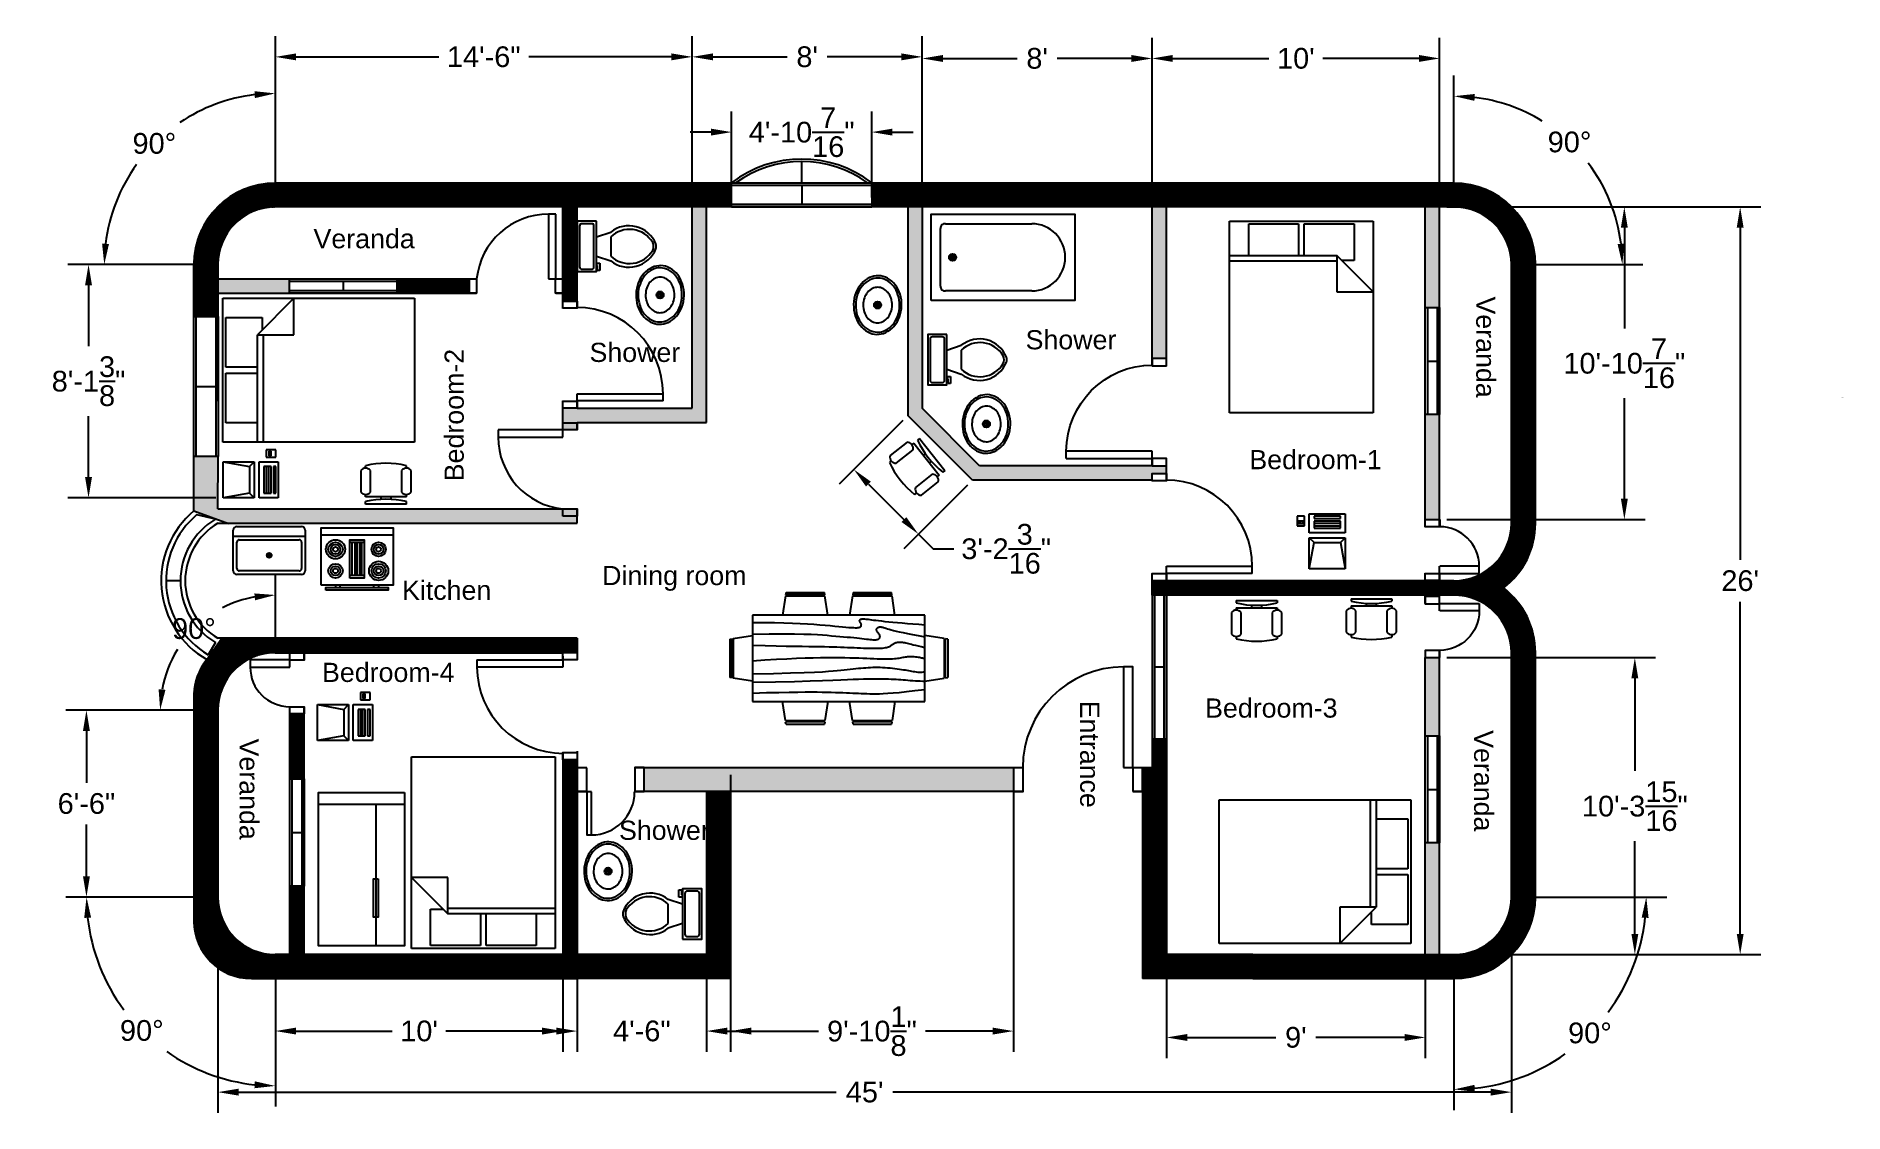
# Model space of a CAD drawing. Header units: inches. Extents: x -75 to 2294, y -45 to 405.
# Drawn here: x -75 to 680, y -45 to 405 of the extents above.
import ezdxf

# ---------------------------------------------------------------- set-up
doc = ezdxf.new("R2010")
doc.units = ezdxf.units.IN
doc.header["$MEASUREMENT"] = 0
for name, color, linetype in [('blocks', 50, 'Continuous'), ('dim', 10, 'Continuous'), ('door', 172, 'Continuous'), ('hatches', 8, 'Continuous'), ('text', 80, 'Continuous'), ('window', 130, 'Continuous')]:
    doc.layers.add(name, color=color, linetype=linetype)
doc.styles.get("Standard").update_dxf_attribs({"font": 'arial.ttf'})
doc.dimstyles.get("Standard").update_dxf_attribs({"dimscale": 48, "dimtxt": 0.18, "dimasz": 0.18, "dimexe": 0.18, "dimexo": 0.0625, "dimgap": 0.09, "dimtad": 0, "dimtih": 1, "dimtoh": 1, "dimdec": 4, "dimzin": 0, "dimdsep": 46, "dimlunit": 4, "dimtxsty": 'Standard', "dimcen": 0.09, "dimadec": 0, "dimazin": 0, "dimtfac": 1, "dimtdec": 4, "dimtofl": 0, "dimtmove": 0, "dimatfit": 3, "dimfxl": 1, "dimtolj": 1, "dimtzin": 0, "dimarcsym": 0})
pattern_1 = [(45, (-250.55021, -63.33592), (-0.088388348, 0.088388348), [])]

msp = doc.modelspace()

# ---------------------------------------------------------------- texts
at = {"attachment_point": 1}
for s, width, insert, char_height in [('Veranda', 233.0385675, (678.51381, 253.97374), 0.2), ('Shower', 49.2458845, (168.28133, 77.3155), 8)]:
    msp.add_mtext_dynamic_manual_height_columns(s, width=width, gutter_width=1, heights=[0], dxfattribs=dict(at, insert=insert, char_height=char_height))
at = {"layer": 'text', "char_height": 8, "attachment_point": 1}
for s, width, heights, insert in [('Veranda', 56.2810121, [0], (40.76967, 324.2102)), ('Shower', 51.8840567, [0], (338.00376, 282.03602)), ('Shower', 51.0046651, [0], (155.96987, 276.76425)), ('Bedroom-1', 54.5222288, [21.96572], (431.40499, 232.00802)), ('Dining room', 82.6627362, [0], (161.24621, 183.62959)), ('Kitchen', 58.0397926, [0], (77.70408, 177.47919)), ('Bedroom-4', 88.8184722, [0], (44.31872, 143.21267)), ('Bedroom-3', 88.8184722, [0], (412.93779, 128.32982))]:
    msp.add_mtext_dynamic_manual_height_columns(s, width=width, gutter_width=1, heights=heights, dxfattribs=dict(at, insert=insert))
for s, width, insert, rotation in [('Veranda', 56.2810121, (534.10791, 296.09408), 270), ('Bedroom-2', 88.8184722, (95.4777, 218.96334), 90), ('Entrance', 52.7604007, (368.78244, 127.39735), 270), ('Veranda', 56.2810121, (533.22853, 115.09654), 270), ('Veranda', 56.2810121, (17.90551, 111.58203), 270)]:
    msp.add_mtext_dynamic_manual_height_columns(s, width=width, gutter_width=1, heights=[0], dxfattribs=dict(at, insert=insert, rotation=rotation))

# ---------------------------------------------------------------- blocks, each defined once
blk = doc.blocks.new('Bed - Queen')
at = {"linetype": 'Continuous'}
for p, q in [((0, -80.00003), (0, 0)), ((0, 0), (59.99999, 0)), ((59.99999, 0), (59.99999, -80.00003)), ((7.99999, -1.2), (28.79998, -1.2)), ((7.99999, -14.4), (7.99999, -1.2)), ((28.79998, -1.2), (28.79998, -14.4)), ((31.19999, -1.2), (51.99999, -1.2)), ((31.19999, -14.4), (31.19999, -1.2)), ((51.99999, -1.2), (51.99999, -16.4)), ((0, -14.4), (44.8, -14.4)), ((59.99999, -29.6), (44.8, -14.4)), ((44.8, -14.4), (44.8, -29.6)), ((44.8, -16.8), (0, -16.8)), ((51.99999, -16.4), (46.79936, -16.4)), ((44.8, -29.6), (59.99999, -29.6)), ((59.99999, -80.00003), (0, -80.00003))]:
    blk.add_line(p, q, dxfattribs=at)
blk = doc.blocks.new('Chair - Desk')
at = {"linetype": 'Continuous'}
for p, q in [((-8.5, 0), (-8.5, -1)), ((-8.5, 0), (8.5, 0)), ((8.5, 0), (8.5, -1)), ((-10.5, -5), (-10.5, -14)), ((-8.5, -3), (-8.5, -4)), ((-8.5, -3), (8.5, -3)), ((-6.5, -14), (-6.5, -5)), ((-2, -3), (-2, -1.9355)), ((2, -1.9576), (2, -3)), ((6.5, -5), (6.5, -14)), ((8.5, -3), (8.5, -4)), ((10.5, -14), (10.5, -5)), ((-8.5, -15), (-8.5, -16)), ((8.5, -15), (8.5, -16))]:
    blk.add_line(p, q, dxfattribs=at)
for centre, radius, start, end in [((-8.5, -6.5), 2.5, 36.8699, 143.1301), ((0, 34.625), 36.625, 256.5803, 283.4197), ((8.5, -6.5), 2.5, 36.8699, 143.1301), ((-8.5, -12.5), 2.5, 216.8699, 323.1301), ((8.5, -12.5), 2.5, 216.8699, 323.1301), ((0, 19.625), 36.625, 256.5803, 283.4197)]:
    blk.add_arc(centre, radius, start, end, dxfattribs=at)
blk = doc.blocks.new('Computer Terminal')
at = {"linetype": 'Continuous'}
for p, q in [((-10, 11.5), (5, 11.5)), ((-8, 0.5), (-10, 11.5)), ((-10, -1.5), (-10, 11.5)), ((5, 11.5), (3, 0.5)), ((5, 11.5), (5, -1.5)), ((-10, -1.5), (-8, 0.5)), ((3, 0.5), (-8, 0.5)), ((3, 0.5), (5, -1.5)), ((5, -1.5), (-10, -1.5)), ((-10, -11.5), (-10, -3.5)), ((-10, -3.5), (5, -3.5)), ((-8, -5.5), (-8, -8.5)), ((3, -5.5), (-8, -5.5)), ((3, -6.5), (-8, -6.5)), ((-8, -7.5), (3, -7.5)), ((3, -8.5), (3, -5.5)), ((5, -3.5), (5, -11.5)), ((10, -6.5), (7, -6.5)), ((7, -6.5), (7, -10.5)), ((9.5, -7.5), (7.5, -7.5)), ((7.5, -7.5), (7.5, -8.5)), ((8.5, -7.5), (8.5, -8.5)), ((9.5, -8.5), (9.5, -7.5)), ((10, -10.5), (10, -6.5)), ((5, -11.5), (-10, -11.5)), ((-8, -8.5), (3, -8.5)), ((-8, -9.5), (-8, -10.5)), ((3, -9.5), (-8, -9.5)), ((-8, -10.5), (3, -10.5)), ((3, -10.5), (3, -9.5)), ((7, -10.5), (10, -10.5)), ((7.5, -8.5), (9.5, -8.5))]:
    blk.add_line(p, q, dxfattribs=at)
blk = doc.blocks.new('Dining Set - 36 x 72 in.')
at = {"linetype": 'Continuous'}
for p, q in [((-22.2343, 26.00059), (-23.4847, 17.99762)), ((-22.2304, 26), (-5.7608, 26)), ((-22, 27.5), (-22.1562, 26.50042)), ((-5.8416, 26.5), (-22.1534, 26.5)), ((-22, 27.5), (-6, 27.5)), ((-5.8437, 26.49966), (-6, 27.5)), ((-4.5152, 17.99762), (-5.7655, 25.99926)), ((5.7657, 26.00059), (4.5153, 17.99762)), ((5.7696, 26), (22.2392, 26)), ((6, 27.5), (5.8438, 26.50042)), ((22.1584, 26.5), (5.8466, 26.5)), ((6, 27.5), (22, 27.5)), ((22.1563, 26.49966), (22, 27.5)), ((23.4848, 17.99762), (22.2345, 25.99926)), ((36, 18), (-36, 18)), ((-36, 18), (-36, -18)), ((36, -18), (36, 18)), ((-45.5, 8), (-44.5004, 8.15617)), ((-45.5, 8), (-45.5, -8)), ((-44.5, -8.15843), (-44.5, 8.15338)), ((-44.0006, 8.23428), (-35.9976, 9.48474)), ((-44, 8.23041), (-44, -8.23915)), ((44.0006, 8.23428), (35.9976, 9.48474)), ((44, 8.23041), (44, -8.23915)), ((44.5, -8.15843), (44.5, 8.15338)), ((45.5, 8), (44.5005, 8.15617)), ((45.5, 8), (45.5, -8)), ((-44.4997, -8.15631), (-45.5, -8)), ((-35.9976, -9.48476), (-43.9993, -8.2345)), ((35.9976, -9.48476), (43.9993, -8.2345)), ((44.4997, -8.15631), (45.5, -8)), ((-36, -18), (36, -18)), ((-22.2343, -26.0006), (-23.4847, -17.99762)), ((-4.5152, -17.99762), (-5.7655, -25.99928)), ((5.7657, -26.0006), (4.5153, -17.99762)), ((23.4848, -17.99762), (22.2345, -25.99928)), ((-22.2304, -26), (-5.7608, -26)), ((-22, -27.5), (-22.1562, -26.50044)), ((-5.8416, -26.5), (-22.1534, -26.5)), ((-22, -27.5), (-6, -27.5)), ((-5.8437, -26.49967), (-6, -27.5)), ((5.7696, -26), (22.2392, -26)), ((6, -27.5), (5.8438, -26.50044)), ((22.1584, -26.5), (5.8466, -26.5)), ((6, -27.5), (22, -27.5)), ((22.1563, -26.49967), (22, -27.5))]:
    blk.add_line(p, q, dxfattribs=at)
for points in [[(-36, 15), (-31.1772, 14.97754), (-26.8079, 14.91406), (-22.8538, 14.81543), (-19.276, 14.6875), (-16.0362, 14.53613), (-13.0957, 14.36718), (-10.4159, 14.18652), (-7.9583, 14), (-5.6904, 13.81315), (-3.6035, 13.63021), (-1.6954, 13.45508), (0.0365, 13.29166), (1.5945, 13.14388), (2.9811, 13.01562), (4.1988, 12.9108), (5.25, 12.83333), (6.1393, 12.78613), (6.8802, 12.76823), (7.4883, 12.77767), (7.9792, 12.8125), (8.3685, 12.87077), (8.6719, 12.95052), (8.9049, 13.0498), (9.0833, 13.16666), (9.2205, 13.29899), (9.3216, 13.44401), (9.3895, 13.59879), (9.4271, 13.76041), (9.4373, 13.92594), (9.4232, 14.09245), (9.3875, 14.257), (9.3333, 14.41666), (9.2638, 14.56917), (9.1836, 14.71484), (9.0975, 14.85465), (9.0104, 14.98958), (8.9272, 15.1206), (8.8529, 15.2487), (8.7922, 15.37483), (8.75, 15.5), (8.7305, 15.62467), (8.7344, 15.74739), (8.7617, 15.86621), (8.8125, 15.97916), (8.8867, 16.08431), (8.9844, 16.17968), (9.1055, 16.26334), (9.25, 16.33333), (9.4189, 16.38802), (9.6172, 16.42708), (9.8506, 16.45052), (10.125, 16.45833), (10.4463, 16.45052), (10.8203, 16.42708), (11.2529, 16.38802), (11.75, 16.33333), (12.3184, 16.26318), (12.9694, 16.17838), (13.7151, 16.07991), (14.5677, 15.96875), (15.5395, 15.84586), (16.6426, 15.71224), (17.8893, 15.56884), (19.2917, 15.41666), (20.859, 15.25667), (22.5879, 15.08984), (24.4721, 14.91715), (26.5052, 14.73958), (28.6809, 14.5581), (30.9929, 14.3737), (33.4347, 14.18733), (36, 14)], [(-36, 10), (-28.9766, 10.14274), (-23.1725, 10.20442), (-18.4241, 10.19775), (-14.5677, 10.13541), (-11.4399, 10.03011), (-8.877, 9.89453), (-6.7154, 9.74137), (-4.7917, 9.58333), (-2.9698, 9.43082), (-1.2246, 9.28515), (0.4415, 9.14534), (2.026, 9.01041), (3.5266, 8.87939), (4.9408, 8.7513), (6.266, 8.62516), (7.5, 8.5), (8.6411, 8.37549), (9.6914, 8.2539), (10.6538, 8.13818), (11.5312, 8.03125), (12.3267, 7.93603), (13.043, 7.85547), (13.6831, 7.79248), (14.25, 7.75), (14.7471, 7.7303), (15.1797, 7.73307), (15.5537, 7.75732), (15.875, 7.80208), (16.1494, 7.86637), (16.3828, 7.94922), (16.5811, 8.04964), (16.75, 8.16666), (16.8944, 8.29915), (17.0143, 8.44531), (17.1089, 8.60319), (17.1771, 8.77083), (17.218, 8.94629), (17.2305, 9.1276), (17.2137, 9.31282), (17.1667, 9.5), (17.0895, 9.6875), (16.987, 9.875), (16.8649, 10.0625), (16.7292, 10.25), (16.5856, 10.4375), (16.4401, 10.625), (16.2985, 10.8125), (16.1667, 11), (16.05, 11.18733), (15.9518, 11.3737), (15.8752, 11.5581), (15.8229, 11.73958), (15.798, 11.91715), (15.8034, 12.08984), (15.842, 12.25667), (15.9167, 12.41666), (16.0295, 12.56836), (16.1784, 12.70833), (16.3605, 12.83268), (16.5729, 12.9375), (16.8127, 13.01888), (17.0768, 13.07291), (17.3625, 13.0957), (17.6667, 13.08333), (17.9894, 13.03312), (18.3418, 12.94726), (18.7382, 12.82918), (19.1927, 12.68229), (19.7195, 12.51001), (20.3327, 12.31575), (21.0465, 12.10294), (21.875, 11.875), (22.8357, 11.63354), (23.959, 11.37304), (25.2786, 11.08618), (26.8282, 10.76562), (28.6414, 10.40405), (30.752, 9.99414), (33.1936, 9.52856), (36, 9)], [(-36, 5.5), (-30.7157, 5.3348), (-26.069, 5.20963), (-21.9946, 5.11767), (-18.4271, 5.05208), (-15.3009, 5.00602), (-12.5508, 4.97265), (-10.1112, 4.94515), (-7.9167, 4.91666), (-5.909, 4.88167), (-4.0586, 4.83984), (-2.3429, 4.79215), (-0.7396, 4.73958), (0.7739, 4.6831), (2.22, 4.6237), (3.6213, 4.56233), (5, 4.5), (6.373, 4.43782), (7.7344, 4.3776), (9.0723, 4.32129), (10.375, 4.27083), (11.6309, 4.22819), (12.8281, 4.19531), (13.9551, 4.17415), (15, 4.16666), (15.954, 4.17448), (16.819, 4.19791), (17.6001, 4.23698), (18.3021, 4.29166), (18.9299, 4.36198), (19.4883, 4.44791), (19.9823, 4.54948), (20.4167, 4.66666), (20.7969, 4.79899), (21.1302, 4.94401), (21.4245, 5.09879), (21.6875, 5.26041), (21.9271, 5.42594), (22.1511, 5.59245), (22.3672, 5.757), (22.5834, 5.91666), (22.8065, 6.06868), (23.0404, 6.21093), (23.2879, 6.34147), (23.5521, 6.45833), (23.8358, 6.55957), (24.142, 6.64323), (24.4735, 6.70735), (24.8334, 6.75), (25.2235, 6.76969), (25.642, 6.76692), (26.0858, 6.74267), (26.5521, 6.69791), (27.0379, 6.63362), (27.5404, 6.55078), (28.0565, 6.45036), (28.5834, 6.33333), (29.1242, 6.19987), (29.7071, 6.04687), (30.3661, 5.87044), (31.1354, 5.66666), (32.0493, 5.43164), (33.142, 5.16146), (34.4475, 4.85221), (36, 4.5)], [(-36, -1), (-30.7915, -0.6591), (-26.0195, -0.38216), (-21.6519, -0.16284), (-17.6563, 0.00521), (-14.0005, 0.12833), (-10.6523, 0.21289), (-7.5796, 0.26522), (-4.75, 0.29166), (-2.134, 0.29793), (0.2878, 0.28711), (2.5317, 0.26163), (4.6146, 0.22396), (6.5529, 0.17651), (8.3633, 0.12174), (10.0623, 0.06209), (11.6667, 0), (13.1899, -0.06201), (14.6341, -0.1211), (15.9982, -0.17432), (17.2813, -0.21875), (18.4823, -0.25147), (19.6003, -0.26953), (20.6343, -0.27002), (21.5834, -0.25), (22.4481, -0.20768), (23.2357, -0.14584), (23.9549, -0.06836), (24.6146, 0.02083), (25.2235, 0.11784), (25.7904, 0.21875), (26.3241, 0.31966), (26.8334, 0.41666), (27.3265, 0.50618), (27.8099, 0.58593), (28.2894, 0.65397), (28.7709, 0.70833), (29.2601, 0.74707), (29.763, 0.76823), (30.2855, 0.76985), (30.8334, 0.75), (31.4088, 0.70784), (31.9994, 0.64713), (32.589, 0.57275), (33.1615, 0.48958), (33.7008, 0.4025), (34.1908, 0.3164), (34.6153, 0.23616), (34.9584, 0.16666), (35.2099, 0.11165), (35.3848, 0.07031), (35.504, 0.04069), (35.5886, 0.02083), (35.6594, 0.00879), (35.7377, 0.0026), (35.8442, 0.00032), (36, 0)], [(-36, -6.5), (-27.1843, -6.31267), (-20.084, -6.1263), (-14.469, -5.9419), (-10.1094, -5.76042), (-6.7752, -5.58285), (-4.2363, -5.41016), (-2.2629, -5.24333), (-0.625, -5.08334), (0.8708, -4.93099), (2.2715, -4.78646), (3.5872, -4.64974), (4.8281, -4.52084), (6.0046, -4.39974), (7.127, -4.28646), (8.2053, -4.18099), (9.25, -4.08334), (10.2705, -3.99382), (11.2734, -3.91407), (12.2647, -3.84603), (13.25, -3.79167), (14.2354, -3.75293), (15.2266, -3.73177), (16.2295, -3.73015), (17.25, -3.75), (18.2912, -3.79248), (19.3451, -3.85547), (20.4009, -3.93604), (21.4479, -4.03125), (22.4754, -4.13819), (23.4727, -4.25391), (24.4289, -4.37549), (25.3334, -4.5), (26.1785, -4.62492), (26.9694, -4.74935), (27.7145, -4.87281), (28.4219, -4.99479), (29.1, -5.11483), (29.7572, -5.23242), (30.4016, -5.34709), (31.0417, -5.45834), (31.6837, -5.56437), (32.3262, -5.65821), (32.9658, -5.73153), (33.599, -5.77604), (34.2224, -5.78345), (34.8327, -5.74545), (35.4264, -5.65373), (36, -5.5)], [(-36, -10), (-26.4022, -9.81299), (-18.4675, -9.62891), (-11.9839, -9.45069), (-6.7396, -9.28125), (-2.5226, -9.12354), (0.8789, -8.98047), (3.6769, -8.85498), (6.0833, -8.75), (8.2767, -8.66765), (10.3021, -8.60677), (12.1712, -8.56543), (13.8958, -8.54167), (15.4876, -8.53353), (16.9583, -8.53907), (18.3197, -8.55632), (19.5834, -8.58334), (20.7616, -8.61841), (21.8685, -8.66081), (22.9188, -8.71004), (23.9271, -8.76563), (24.9081, -8.82707), (25.8763, -8.89388), (26.8465, -8.96558), (27.8334, -9.04167), (28.8474, -9.12118), (29.8828, -9.20117), (30.93, -9.27824), (31.9792, -9.34896), (33.0205, -9.40991), (34.0443, -9.45768), (35.0407, -9.48885), (36, -9.5)], [(-36, -14.5), (-30.0881, -14.33513), (-25.0332, -14.21224), (-20.7312, -14.12647), (-17.0781, -14.07292), (-13.97, -14.04671), (-11.3027, -14.04297), (-8.9724, -14.05681), (-6.875, -14.08334), (-4.9224, -14.11833), (-3.0905, -14.16016), (-1.3709, -14.20785), (0.2448, -14.26042), (1.7647, -14.3169), (3.1973, -14.3763), (4.5507, -14.43767), (5.8333, -14.5), (7.0554, -14.5621), (8.235, -14.62175), (9.3922, -14.67652), (10.5469, -14.72396), (11.7192, -14.76164), (12.929, -14.78711), (14.1965, -14.79794), (15.5417, -14.79167), (16.9933, -14.76424), (18.6152, -14.70508), (20.4804, -14.60197), (22.6615, -14.44271), (25.2312, -14.21509), (28.2624, -13.9069), (31.8277, -13.50594), (36, -13)]]:
    blk.add_lwpolyline(points, dxfattribs=at)
blk = doc.blocks.new('Sink-single - 30 in top')
blk.add_line((-15, -3.999996), (15, -3.999996))
for points in [[(-13.5, 0), (13.5, 0)], [(-15, -18.499996), (-15, -1.5)], [(-13.5, -17.499996), (-13.5, -6.499996)], [(-12.5, -5.499996), (12.5, -5.499996)], [(13.5, -6.499996), (13.5, -17.499996)], [(15, -1.5), (15, -18.499996)], [(13.5, -19.999996), (-13.5, -19.999996)], [(12.5, -18.499996), (-12.5, -18.499996)]]:
    blk.add_lwpolyline(points)
for radius in [1, 0.5]:
    blk.add_circle((0, -11.999996), radius)
for centre, radius, start, end in [((-13.5, -1.5), 1.5, 90, 180), ((-12.5, -6.499996), 1, 90, 180), ((12.5, -6.499996), 1, 0, 90), ((13.5, -1.5), 1.5, 0, 90), ((-13.5, -18.499996), 1.5, 180, 270), ((-12.5, -17.499996), 1, 180, 270), ((12.5, -17.499996), 1, 270, 0), ((13.5, -18.499996), 1.5, 270, 0)]:
    blk.add_arc(centre, radius, start, end)
blk = doc.blocks.new('Range-Oven - 30 in top')
for p, q in [((0, -3), (30, -3)), ((12, -6), (18, -6)), ((13, -20), (13, -6)), ((14, -6), (14, -20)), ((15, -20), (15, -6)), ((16, -6), (16, -20)), ((17, -20), (17, -6)), ((18, -20), (12, -20)), ((6, -24), (6, -25)), ((8, -25), (8, -24)), ((22, -25), (22, -24)), ((24, -24), (24, -25))]:
    blk.add_line(p, q)
for points in [[(0, -24), (0, 0), (30, 0), (30, -24)], [(12, -21), (12, -5), (18, -5), (18, -21)], [(2, -26), (2, -25), (28, -25), (28, -26)]]:
    blk.add_lwpolyline(points, close=True)
for centre, radius in [((6, -9), 4), ((6, -9), 3), ((6, -9), 2), ((24, -9), 3), ((24, -9), 2), ((6, -18), 3), ((6, -9), 1), ((24, -18), 4), ((24, -18), 3), ((24, -9), 1), ((6, -18), 2), ((6, -18), 1), ((24, -18), 2), ((24, -18), 1)]:
    blk.add_circle(centre, radius)
blk = doc.blocks.new('Refrigerator-2 door - 36 in front')
for p, q in [((12, 5), (12, 64)), ((0, 5), (36, 5))]:
    blk.add_line(p, q)
for points in [[(0, 0), (0, 64), (36, 64), (36, 0)], [(11, 36), (11, 52), (13, 52), (13, 36)]]:
    blk.add_lwpolyline(points, close=True)
blk = doc.blocks.new('Toilet - top')
for p, q in [((9.5, -6), (9.5, -2)), ((-10, -8.5), (-8, -8.5)), ((-10, -9.5), (-10, -8.5)), ((-7, -9.5), (-10, -9.5)), ((-8, -8.5), (-8, -8)), ((-7, -8), (-7, -9.5)), ((-4, -8), (-6, -14)), ((4, -14), (-4, -14)), ((4, -8), (6, -14))]:
    blk.add_line(p, q)
blk.add_lwpolyline([(10.5, -8), (10.5, 0), (-10.5, 0), (-10.5, -8)], close=True)
for points in [[(-9.5, -2), (-9.5, -6)], [(8.5, -1), (-8.5, -1)], [(-8.5, -7), (8.5, -7)]]:
    blk.add_lwpolyline(points)
for centre, radius, start, end in [((-8.62, -1.88), 0.884, 81.8699, 188.1301), ((-8.62, -6.12), 0.884, 171.8699, 278.1301), ((8.62, -1.88), 0.884, 351.8699, 98.1301), ((8.62, -6.12), 0.884, 261.8699, 8.1301), ((3.52, -21.58), 12.17, 141.46911, 247.97143), ((4.2, -21.82), 11.33, 136.36773, 238.94682), ((-3.52, -21.58), 12.17, 292.02843, 38.53071), ((-4.2, -21.82), 11.33, 301.05301, 43.63209), ((0, -27.88), 4, 245.73182, 294.26817), ((0, -29), 4, 254.86053, 285.13947)]:
    blk.add_arc(centre, radius, start, end)
blk = doc.blocks.new('Sink - Oval top')
for p, q in [((-1, 0), (1, 0)), ((0, 1), (0, -1))]:
    blk.add_line(p, q)
at = {"linetype": 'Continuous'}
for points in [[(-12.23, 0.39, 0.117634), (-11.46, -3.36, 0.104469), (-8.88, -6.8, 0.090016), (-5.08, -9.07, 0.08192), (-0.32, -10.02, 0.08192), (4.49, -9.38, 0.090016), (8.42, -7.36, 0.104469), (11.22, -4.09, 0.117634), (12.23, -0.39, 0.117634), (11.46, 3.36, 0.104469), (8.88, 6.8, 0.090016), (5.08, 9.07, 0.08192), (0.32, 10.02, 0.08192), (-4.49, 9.38, 0.090016), (-8.42, 7.36, 0.104469), (-11.22, 4.09, 0.117634)], [(-11.29, 0.16, 0.118622), (-10.52, -3.25, 0.104678), (-8.07, -6.36, 0.089562), (-4.54, -8.37, 0.081185), (-0.13, -9.15, 0.081185), (4.3, -8.49, 0.089562), (7.89, -6.58, 0.104678), (10.42, -3.55, 0.118622), (11.29, -0.16, 0.118622), (10.52, 3.25, 0.104678), (8.07, 6.36, 0.089562), (4.54, 8.37, 0.081185), (0.13, 9.15, 0.081185), (-4.3, 8.49, 0.089562), (-7.89, 6.58, 0.104678), (-10.42, 3.55, 0.118622)], [(-7.42, 0.08, 0.118283), (-6.91, -2.17, 0.104607), (-5.29, -4.21, 0.089718), (-2.97, -5.53, 0.081436), (-0.07, -6.04, 0.081436), (2.84, -5.59, 0.089718), (5.2, -4.33, 0.104607), (6.86, -2.32, 0.118283), (7.42, -0.08, 0.118283), (6.91, 2.17, 0.104607), (5.29, 4.21, 0.089718), (2.97, 5.53, 0.081436), (0.07, 6.04, 0.081436), (-2.84, 5.59, 0.089718), (-5.2, 4.33, 0.104607), (-6.86, 2.32, 0.118283)]]:
    blk.add_lwpolyline(points, format="xyb", close=True, dxfattribs=at)
for radius in [1.5, 1]:
    blk.add_circle((0, 0), radius)
blk = doc.blocks.new('window')
for p, q in [((1, 60), (-5, 60)), ((-5, 60), (-5, 0)), ((-4, 60), (-4, 0)), ((0, 0), (0, 60)), ((1, 0), (1, 60)), ((-4, 30), (0, 30)), ((-5, 0), (1, 0))]:
    blk.add_line(p, q)
blk = doc.blocks.new('door-big')
for points in [[(41.91, 10.05), (45.91, 10.05), (45.91, 52.05), (41.91, 52.05)], [(-4, 0), (0, 0), (0, 10), (-4, 10)], [(45.9, 0), (49.9, 0), (49.9, 10), (45.9, 10)]]:
    blk.add_lwpolyline(points, close=True)
blk.add_arc((41.91, 10.05), 42, 90, 180)
blk = doc.blocks.new('door')
for p, q in [((-35.83, 3), (0, 3)), ((0, 0), (-35.83, 0))]:
    blk.add_line(p, q)
for points in [[(-41.83, 38.7), (-41.83, 41.7), (-35.83, 41.7), (-35.83, 38.7)], [(-41.83, -3.04), (-41.83, -0.04), (-35.83, -0.04), (-35.83, -3.04)]]:
    blk.add_lwpolyline(points, close=True)
blk.add_arc((-36, 3), 36, 0, 90)
blk = doc.blocks.new('doors')
for p, q in [((0, 1.5), (0, 6.04)), ((35.83, 3.04), (35.83, 6.04))]:
    blk.add_line(p, q)
blk.add_blockref('door', (35.83, 3.04))
blk = doc.blocks.new('door-small')
for p, q in [((26.99, 1.5), (0, 1.5)), ((0, 1.5), (0, -1.5)), ((0, -1.5), (26.99, -1.5))]:
    blk.add_line(p, q)
for points in [[(27.02, 1.47), (27.02, 4.47), (33.02, 4.47), (33.02, 1.47)], [(27.02, -34.51), (27.02, -31.51), (33.02, -31.51), (33.02, -34.51)]]:
    blk.add_lwpolyline(points, close=True)
blk.add_arc((30.17, -1.5), 30.17, 180, 263.99472)
blk = doc.blocks.new('door-another')
for p, q in [((0.01, 3.04), (35.84, 3.04)), ((35.84, 0.04), (0.01, 0.04))]:
    blk.add_line(p, q)
for points in [[(-5.99, 38.74), (-5.99, 41.74), (0.01, 41.74), (0.01, 38.74)], [(-5.99, -3), (-5.99, 0), (0.01, 0), (0.01, -3)]]:
    blk.add_lwpolyline(points, close=True)
blk.add_arc((-0.16, 3.04), 36, 0, 90)
blk = doc.blocks.new('door-an')
blk.add_line((0.01, -1.5), (0.01, 3.04))
blk.add_blockref('door-another', (0, 0))
blk = doc.blocks.new('door-small 1')
for p, q in [((16.51, -16.52), (-0.01, -16.52)), ((-0.01, -19.52), (16.51, -19.52))]:
    blk.add_line(p, q)
for points in [[(0, 3), (0, 0), (-6, 0), (-6, 3)], [(-0.04, -19.49), (-0.04, -22.49), (-6.04, -22.49), (-6.04, -19.49)]]:
    blk.add_lwpolyline(points, close=True)
blk.add_arc((-0.01, -16.52), 16.52, 0, 90)
blk = doc.blocks.new('door-small 2')
blk.add_line((16.52, -3), (16.52, 0))
blk.add_blockref('door-small 1', (0.01, 16.52))
blk = doc.blocks.new('door-bath')
for points in [[(-20.05, 9.93), (-24.05, 9.93), (-24.05, -0.07), (-20.05, -0.07)], [(3.97, 9.95), (-0.03, 9.95), (-0.03, -0.05), (3.97, -0.05)], [(-18.06, -0.12), (-20.06, -0.12), (-20.06, -18.12), (-18.06, -18.12)]]:
    blk.add_lwpolyline(points, close=True)
blk.add_arc((-18.06, -0.12), 18, 270, 0)
blk = doc.blocks.new('window-regular')
for p, q in [((-1, 44.73), (4.97, 44.73)), ((-1, 0), (-1, 44.73)), ((0, 0), (0, 44.73)), ((3.97, 44.73), (3.97, 0)), ((4.97, 44.73), (4.97, 0)), ((0, 22.36), (3.97, 22.36)), ((4.97, 0), (-1, 0))]:
    blk.add_line(p, q)
blk = doc.blocks.new('window 2')
for p, q in [((-9.17, 58.47), (1, 58.47)), ((-9.17, 0), (-9.17, 58.47)), ((-8.17, 0), (-8.17, 58.47)), ((0, 58.47), (0, 0)), ((-8.17, 29.23), (0, 29.23)), ((1, 0), (-9.17, 0))]:
    blk.add_line(p, q)
blk = doc.blocks.new('window 3')
blk.add_line((0, 58.47), (0, 0))
blk.add_blockref('window 2', (-1, 0))
blk = doc.blocks.new('window biggest')
blk.add_line((0, 0), (0, -8.84))
for centre, radius, start, end in [((0.13, -47.29), 48.3, 52.75583, 127.24417), ((0.17, -47.1), 47.11, 54.30549, 125.69451)]:
    blk.add_arc(centre, radius, start, end)
at = {"rotation": 270}
blk.add_blockref('window 3', (-29.1, -19.01), dxfattribs=at)
blk = doc.blocks.new('Bath Tub - 26 x 60 in.')
for p, q in [((8, -18), (10, -18)), ((9, -17), (9, -19))]:
    blk.add_line(p, q)
blk.add_lwpolyline([(0, -36), (0, 0), (60, 0), (60, -36)], close=True)
for points in [[(4, -30), (4, -6)], [(6, -4), (42, -4)], [(42, -32), (6, -32)]]:
    blk.add_lwpolyline(points)
for radius in [1.5, 1]:
    blk.add_circle((9, -18), radius)
for centre, radius, start, end in [((5.75, -5.75), 1.77, 81.8699, 188.1301), ((42, -18), 14, 270, 90), ((5.75, -30.25), 1.77, 171.8699, 278.1301)]:
    blk.add_arc(centre, radius, start, end)
blk = doc.blocks.new('Window big')
for p, q in [((3.08, 56.59), (-4.62, 58.46)), ((-11.53, 30.87), (-17.53, 30.87)), ((3.08, 5.15), (0, 0))]:
    blk.add_line(p, q)
for radius, start in [(35.95, 129.8639), (29.95, 120.83114)]:
    blk.add_arc((18.42, 30.87), radius, start, 239.16886)
blk = doc.blocks.new('window n')
for p, q in [((1.46, 14.01), (15.95, 8.85)), ((6.82, -48), (13.13, -39.13))]:
    blk.add_line(p, q)
for radius, start, end in [(37.95, 129.8639, 240.02829), (27.95, 120.83114, 239.16886)]:
    blk.add_arc((25.78, -15.12), radius, start, end)
at = {"layer": 'window'}
blk.add_blockref('Window big', (7.36, -45.99), dxfattribs=at)
blk = doc.blocks.new('*D29')
at = {"layer": 'Defpoints', "color": 0, "transparency": 16777216}
for p in [(198.83, 396.09), (24.83, 333.44), (198.83, 333.44)]:
    blk.add_point(p, dxfattribs=at)
at = {"layer": 'dim', "color": 0, "lineweight": -2, "transparency": 16777216}
for p, q in [((24.83, 336.44), (24.83, 404.73)), ((198.83, 336.44), (198.83, 404.73)), ((33.47, 396.09), (93.07, 396.09)), ((190.19, 396.09), (130.58, 396.09))]:
    blk.add_line(p, q, dxfattribs=at)
at = {"layer": 'dim', "color": 0, "transparency": 16777216}
for points in [[(33.47, 397.53), (33.47, 394.65), (24.83, 396.09)], [(190.19, 397.53), (190.19, 394.65), (198.83, 396.09)]]:
    blk.add_solid(points, dxfattribs=at)
at = {"layer": 'dim', "color": 0, "transparency": 16777216, "insert": (111.83, 396.09), "char_height": 8.64, "attachment_point": 5}
blk.add_mtext('\\A1;14\'-6"', dxfattribs=at)
blk = doc.blocks.new('*D30')
at = {"layer": 'Defpoints', "color": 0, "transparency": 16777216}
for p in [(510.83, 333.44), (510.87, 203.01), (587.94, 203.01)]:
    blk.add_point(p, dxfattribs=at)
at = {"layer": 'dim', "color": 0, "lineweight": -2, "transparency": 16777216}
for p, q in [((513.83, 333.44), (596.58, 333.44)), ((587.94, 324.8), (587.94, 282.73)), ((587.94, 211.65), (587.94, 253.71)), ((513.87, 203.01), (596.58, 203.01))]:
    blk.add_line(p, q, dxfattribs=at)
at = {"layer": 'dim', "color": 0, "transparency": 16777216}
for points in [[(586.5, 324.8), (589.38, 324.8), (587.94, 333.44)], [(586.5, 211.65), (589.38, 211.65), (587.94, 203.01)]]:
    blk.add_solid(points, dxfattribs=at)
at = {"layer": 'dim', "color": 0, "transparency": 16777216, "insert": (587.94, 268.22), "char_height": 8.64, "attachment_point": 5}
blk.add_mtext('\\A1;10\'-10{\\H1.000000x;\\S7/16;}"', dxfattribs=at)
blk = doc.blocks.new('*D31')
at = {"layer": 'Defpoints', "color": 0, "transparency": 16777216}
for p in [(510.87, 145.37), (510.87, 21.44), (592.33, 21.44)]:
    blk.add_point(p, dxfattribs=at)
at = {"layer": 'dim', "color": 0, "lineweight": -2, "transparency": 16777216}
for p, q in [((513.87, 145.37), (600.97, 145.37)), ((592.33, 136.73), (592.33, 98.06)), ((592.33, 30.08), (592.33, 68.74)), ((513.87, 21.44), (600.97, 21.44))]:
    blk.add_line(p, q, dxfattribs=at)
at = {"layer": 'dim', "color": 0, "transparency": 16777216}
for points in [[(590.89, 136.73), (593.77, 136.73), (592.33, 145.37)], [(590.89, 30.08), (593.77, 30.08), (592.33, 21.44)]]:
    blk.add_solid(points, dxfattribs=at)
at = {"layer": 'dim', "color": 0, "transparency": 16777216, "insert": (592.33, 83.4), "char_height": 8.64, "attachment_point": 5}
blk.add_mtext('\\A1;10\'-3{\\H1.000000x;\\S15/16;}"', dxfattribs=at)
blk = doc.blocks.new('*D32')
at = {"layer": 'Defpoints', "color": 0, "transparency": 16777216}
for p in [(294.83, 396.09), (198.83, 343.44), (294.83, 342.58)]:
    blk.add_point(p, dxfattribs=at)
at = {"layer": 'dim', "color": 0, "lineweight": -2, "transparency": 16777216}
for p, q in [((198.83, 346.44), (198.83, 404.73)), ((294.83, 345.58), (294.83, 404.73)), ((207.47, 396.09), (238.53, 396.09)), ((286.19, 396.09), (255.13, 396.09))]:
    blk.add_line(p, q, dxfattribs=at)
at = {"layer": 'dim', "color": 0, "transparency": 16777216}
for points in [[(207.47, 397.53), (207.47, 394.65), (198.83, 396.09)], [(286.19, 397.53), (286.19, 394.65), (294.83, 396.09)]]:
    blk.add_solid(points, dxfattribs=at)
at = {"layer": 'dim', "color": 0, "transparency": 16777216, "insert": (246.83, 396.09), "char_height": 8.64, "attachment_point": 5}
blk.add_mtext("\\A1;8'", dxfattribs=at)
blk = doc.blocks.new('*D33')
at = {"layer": 'Defpoints', "color": 0, "transparency": 16777216}
for p in [(390.83, 395.43), (294.83, 333.44), (390.83, 333.44)]:
    blk.add_point(p, dxfattribs=at)
at = {"layer": 'dim', "color": 0, "lineweight": -2, "transparency": 16777216}
for p, q in [((294.83, 336.44), (294.83, 404.07)), ((390.83, 336.44), (390.83, 404.07)), ((303.47, 395.43), (334.53, 395.43)), ((382.19, 395.43), (351.13, 395.43))]:
    blk.add_line(p, q, dxfattribs=at)
at = {"layer": 'dim', "color": 0, "transparency": 16777216}
for points in [[(303.47, 396.87), (303.47, 393.99), (294.83, 395.43)], [(382.19, 396.87), (382.19, 393.99), (390.83, 395.43)]]:
    blk.add_solid(points, dxfattribs=at)
at = {"layer": 'dim', "color": 0, "transparency": 16777216, "insert": (342.83, 395.43), "char_height": 8.64, "attachment_point": 5}
blk.add_mtext("\\A1;8'", dxfattribs=at)
blk = doc.blocks.new('*D34')
at = {"layer": 'Defpoints', "color": 0, "transparency": 16777216}
for p in [(510.83, 395.43), (390.83, 333.44), (510.83, 333.44)]:
    blk.add_point(p, dxfattribs=at)
at = {"layer": 'dim', "color": 0, "lineweight": -2, "transparency": 16777216}
for p, q in [((390.83, 336.44), (390.83, 404.07)), ((510.83, 336.44), (510.83, 404.07)), ((399.47, 395.43), (439.58, 395.43)), ((502.19, 395.43), (462.07, 395.43))]:
    blk.add_line(p, q, dxfattribs=at)
at = {"layer": 'dim', "color": 0, "transparency": 16777216}
for points in [[(399.47, 396.87), (399.47, 393.99), (390.83, 395.43)], [(502.19, 396.87), (502.19, 393.99), (510.83, 395.43)]]:
    blk.add_solid(points, dxfattribs=at)
at = {"layer": 'dim', "color": 0, "transparency": 16777216, "insert": (450.83, 395.43), "char_height": 8.64, "attachment_point": 5}
blk.add_mtext("\\A1;10'", dxfattribs=at)
blk = doc.blocks.new('*D35')
at = {"layer": 'Defpoints', "color": 0, "transparency": 16777216}
for p in [(0.83, 309.44), (-53.14, 212.07), (3.06, 212.07)]:
    blk.add_point(p, dxfattribs=at)
at = {"layer": 'dim', "color": 0, "lineweight": -2, "transparency": 16777216}
for p, q in [((-2.17, 309.44), (-61.78, 309.44)), ((-53.14, 300.8), (-53.14, 275.41)), ((-53.14, 220.71), (-53.14, 246.09)), ((0.06, 212.07), (-61.78, 212.07))]:
    blk.add_line(p, q, dxfattribs=at)
at = {"layer": 'dim', "color": 0, "transparency": 16777216}
for points in [[(-54.58, 300.8), (-51.7, 300.8), (-53.14, 309.44)], [(-54.58, 220.71), (-51.7, 220.71), (-53.14, 212.07)]]:
    blk.add_solid(points, dxfattribs=at)
at = {"layer": 'dim', "color": 0, "transparency": 16777216, "insert": (-53.14, 260.75), "char_height": 8.64, "attachment_point": 5}
blk.add_mtext('\\A1;8\'-1{\\H1.000000x;\\S3/8;}"', dxfattribs=at)
blk = doc.blocks.new('*D36')
at = {"layer": 'Defpoints', "color": 0, "transparency": 16777216}
for p in [(0.83, 123.44), (-54.02, 45.44), (0.83, 45.44)]:
    blk.add_point(p, dxfattribs=at)
at = {"layer": 'dim', "color": 0, "lineweight": -2, "transparency": 16777216}
for p, q in [((-2.17, 123.44), (-62.66, 123.44)), ((-54.02, 114.8), (-54.02, 93.17)), ((-54.02, 54.08), (-54.02, 75.71)), ((-2.17, 45.44), (-62.66, 45.44))]:
    blk.add_line(p, q, dxfattribs=at)
at = {"layer": 'dim', "color": 0, "transparency": 16777216}
for points in [[(-55.46, 114.8), (-52.58, 114.8), (-54.02, 123.44)], [(-55.46, 54.08), (-52.58, 54.08), (-54.02, 45.44)]]:
    blk.add_solid(points, dxfattribs=at)
at = {"layer": 'dim', "color": 0, "transparency": 16777216, "insert": (-54.02, 84.44), "char_height": 8.64, "attachment_point": 5}
blk.add_mtext('\\A1;6\'-6"', dxfattribs=at)
blk = doc.blocks.new('*D37')
at = {"layer": 'Defpoints', "color": 0, "transparency": 16777216}
for p in [(24.83, 21.44), (144.83, 21.44), (144.83, -10.49)]:
    blk.add_point(p, dxfattribs=at)
at = {"layer": 'dim', "color": 0, "lineweight": -2, "transparency": 16777216}
for p, q in [((24.83, 18.44), (24.83, -19.13)), ((144.83, 18.44), (144.83, -19.13)), ((33.47, -10.49), (73.58, -10.49)), ((136.19, -10.49), (96.07, -10.49))]:
    blk.add_line(p, q, dxfattribs=at)
at = {"layer": 'dim', "color": 0, "transparency": 16777216}
for points in [[(33.47, -9.05), (33.47, -11.93), (24.83, -10.49)], [(136.19, -9.05), (136.19, -11.93), (144.83, -10.49)]]:
    blk.add_solid(points, dxfattribs=at)
at = {"layer": 'dim', "color": 0, "transparency": 16777216, "insert": (84.83, -10.49), "char_height": 8.64, "attachment_point": 5}
blk.add_mtext("\\A1;10'", dxfattribs=at)
blk = doc.blocks.new('*D38')
at = {"layer": 'Defpoints', "color": 0, "transparency": 16777216}
for p in [(150.83, 21.44), (204.83, 21.44), (204.83, -10.49)]:
    blk.add_point(p, dxfattribs=at)
at = {"layer": 'dim', "color": 0, "lineweight": -2, "transparency": 16777216}
for p, q in [((150.83, 18.44), (150.83, -19.13)), ((204.83, 18.44), (204.83, -19.13)), ((142.19, -10.49), (133.55, -10.49)), ((213.47, -10.49), (222.11, -10.49))]:
    blk.add_line(p, q, dxfattribs=at)
at = {"layer": 'dim', "color": 0, "transparency": 16777216}
for points in [[(142.19, -9.05), (142.19, -11.93), (150.83, -10.49)], [(213.47, -9.05), (213.47, -11.93), (204.83, -10.49)]]:
    blk.add_solid(points, dxfattribs=at)
at = {"layer": 'dim', "color": 0, "transparency": 16777216, "insert": (177.83, -10.49), "char_height": 8.64, "attachment_point": 5}
blk.add_mtext('\\A1;4\'-6"', dxfattribs=at)
blk = doc.blocks.new('*D39')
at = {"layer": 'Defpoints', "color": 0, "transparency": 16777216}
for p in [(214.83, 99.44), (332.93, 99.44), (332.93, -10.49)]:
    blk.add_point(p, dxfattribs=at)
at = {"layer": 'dim', "color": 0, "lineweight": -2, "transparency": 16777216}
for p, q in [((214.83, 96.44), (214.83, -19.13)), ((332.93, 96.44), (332.93, -19.13)), ((223.47, -10.49), (251.58, -10.49)), ((324.29, -10.49), (296.17, -10.49))]:
    blk.add_line(p, q, dxfattribs=at)
at = {"layer": 'dim', "color": 0, "transparency": 16777216}
for points in [[(223.47, -9.05), (223.47, -11.93), (214.83, -10.49)], [(324.29, -9.05), (324.29, -11.93), (332.93, -10.49)]]:
    blk.add_solid(points, dxfattribs=at)
at = {"layer": 'dim', "color": 0, "transparency": 16777216, "insert": (273.88, -10.49), "char_height": 8.64, "attachment_point": 5}
blk.add_mtext('\\A1;9\'-10{\\H1.000000x;\\S1/8;}"', dxfattribs=at)
blk = doc.blocks.new('*D40')
at = {"layer": 'Defpoints', "color": 0, "transparency": 16777216}
for p in [(396.83, 21.44), (504.83, 21.44), (504.83, -13.15)]:
    blk.add_point(p, dxfattribs=at)
at = {"layer": 'dim', "color": 0, "lineweight": -2, "transparency": 16777216}
for p, q in [((396.83, 18.44), (396.83, -21.79)), ((504.83, 18.44), (504.83, -21.79)), ((405.47, -13.15), (442.53, -13.15)), ((496.19, -13.15), (459.12, -13.15))]:
    blk.add_line(p, q, dxfattribs=at)
at = {"layer": 'dim', "color": 0, "transparency": 16777216}
for points in [[(405.47, -11.71), (405.47, -14.59), (396.83, -13.15)], [(496.19, -11.71), (496.19, -14.59), (504.83, -13.15)]]:
    blk.add_solid(points, dxfattribs=at)
at = {"layer": 'dim', "color": 0, "transparency": 16777216, "insert": (450.83, -13.15), "char_height": 8.64, "attachment_point": 5}
blk.add_mtext("\\A1;9'", dxfattribs=at)
blk = doc.blocks.new('*D41')
at = {"layer": 'Defpoints', "color": 0, "transparency": 16777216}
for p in [(0.83, 45.44), (540.83, 45.44), (540.83, -35.97)]:
    blk.add_point(p, dxfattribs=at)
at = {"layer": 'dim', "color": 0, "lineweight": -2, "transparency": 16777216}
for p, q in [((0.83, 42.44), (0.83, -44.61)), ((540.83, 42.44), (540.83, -44.61)), ((9.47, -35.97), (259, -35.97)), ((532.19, -35.97), (282.65, -35.97))]:
    blk.add_line(p, q, dxfattribs=at)
at = {"layer": 'dim', "color": 0, "transparency": 16777216}
for points in [[(9.47, -34.53), (9.47, -37.41), (0.83, -35.97)], [(532.19, -34.53), (532.19, -37.41), (540.83, -35.97)]]:
    blk.add_solid(points, dxfattribs=at)
at = {"layer": 'dim', "color": 0, "transparency": 16777216, "insert": (270.83, -35.97), "char_height": 8.64, "attachment_point": 5}
blk.add_mtext("\\A1;45'", dxfattribs=at)
blk = doc.blocks.new('*D42')
at = {"layer": 'Defpoints', "color": 0, "transparency": 16777216}
for p in [(510.83, 333.44), (510.83, 21.44), (636.3, 21.44)]:
    blk.add_point(p, dxfattribs=at)
at = {"layer": 'dim', "color": 0, "lineweight": -2, "transparency": 16777216}
for p, q in [((513.83, 333.44), (644.94, 333.44)), ((636.3, 324.8), (636.3, 186.17)), ((636.3, 30.08), (636.3, 168.71)), ((513.83, 21.44), (644.94, 21.44))]:
    blk.add_line(p, q, dxfattribs=at)
at = {"layer": 'dim', "color": 0, "transparency": 16777216}
for points in [[(634.86, 324.8), (637.74, 324.8), (636.3, 333.44)], [(634.86, 30.08), (637.74, 30.08), (636.3, 21.44)]]:
    blk.add_solid(points, dxfattribs=at)
at = {"layer": 'dim', "color": 0, "transparency": 16777216, "insert": (636.3, 177.44), "char_height": 8.64, "attachment_point": 5}
blk.add_mtext("\\A1;26'", dxfattribs=at)
blk = doc.blocks.new('*D43')
at = {"layer": 'Defpoints', "color": 0, "transparency": 16777216}
for p in [(-10.87, 371.27), (24.83, 333.44), (0.83, 309.44), (24.83, 309.44)]:
    blk.add_point(p, dxfattribs=at)
at = {"layer": 'dim', "color": 0, "lineweight": -2, "transparency": 16777216}
for p, q in [((24.83, 336.44), (24.83, 389.48)), ((-2.17, 309.44), (-55.22, 309.44))]:
    blk.add_line(p, q, dxfattribs=at)
for start, end in [(96.93712, 123.96411), (144.20931, 173.06288)]:
    blk.add_arc((24.83, 309.44), 71.4, start, end, dxfattribs=at)
at = {"layer": 'dim', "color": 0, "transparency": 16777216}
for points in [[(16.12, 381.76), (16.29, 378.88), (24.83, 380.84)], [(-44.62, 317.97), (-47.49, 318.15), (-46.58, 309.44)]]:
    blk.add_solid(points, dxfattribs=at)
at = {"layer": 'dim', "color": 0, "transparency": 16777216, "insert": (-25.66, 359.93), "char_height": 8.64, "attachment_point": 5}
blk.add_mtext('\\A1;90°', dxfattribs=at)
blk = doc.blocks.new('*D44')
at = {"layer": 'Defpoints', "color": 0, "transparency": 16777216}
for p in [(577.68, 344.57), (516.83, 333.44), (516.83, 309.44), (540.83, 309.44)]:
    blk.add_point(p, dxfattribs=at)
at = {"layer": 'dim', "color": 0, "lineweight": -2, "transparency": 16777216}
for p, q in [((516.83, 336.44), (516.83, 388.34)), ((543.83, 309.44), (595.73, 309.44))]:
    blk.add_line(p, q, dxfattribs=at)
for start, end in [(58.34855, 82.94985), (7.05015, 37.06453)]:
    blk.add_arc((516.83, 309.44), 70.26, start, end, dxfattribs=at)
at = {"layer": 'dim', "color": 0, "transparency": 16777216}
for points in [[(525.36, 377.73), (525.54, 380.6), (516.83, 379.7)], [(587.99, 318.15), (585.12, 317.97), (587.09, 309.44)]]:
    blk.add_solid(points, dxfattribs=at)
at = {"layer": 'dim', "color": 0, "transparency": 16777216, "insert": (565.07, 360.52), "char_height": 8.64, "attachment_point": 5}
blk.add_mtext('\\A1;90°', dxfattribs=at)
blk = doc.blocks.new('*D45')
at = {"layer": 'Defpoints', "color": 0, "transparency": 16777216}
for p in [(516.83, 45.44), (540.83, 45.44), (516.83, 21.44), (556.96, -24.08)]:
    blk.add_point(p, dxfattribs=at)
at = {"layer": 'dim', "color": 0, "lineweight": -2, "transparency": 16777216}
for p, q in [((543.83, 45.44), (605.74, 45.44)), ((516.83, 18.44), (516.83, -43.47))]:
    blk.add_line(p, q, dxfattribs=at)
for start, end in [(323.24959, 353.82979), (276.17021, 305.32521)]:
    blk.add_arc((516.83, 45.44), 80.27, start, end, dxfattribs=at)
at = {"layer": 'dim', "color": 0, "transparency": 16777216}
for points in [[(595.19, 36.89), (598.07, 36.73), (597.1, 45.44)], [(525.53, -35.8), (525.38, -32.93), (516.83, -34.83)]]:
    blk.add_solid(points, dxfattribs=at)
at = {"layer": 'dim', "color": 0, "transparency": 16777216, "insert": (573.59, -11.32), "char_height": 8.64, "attachment_point": 5}
blk.add_mtext('\\A1;90°', dxfattribs=at)
blk = doc.blocks.new('*D46')
at = {"layer": 'Defpoints', "color": 0, "transparency": 16777216}
for p in [(0.83, 45.44), (24.83, 45.44), (24.83, 21.44), (-43.43, 6.03)]:
    blk.add_point(p, dxfattribs=at)
at = {"layer": 'dim', "color": 0, "lineweight": -2, "transparency": 16777216}
for p, q in [((-2.17, 45.44), (-62.63, 45.44)), ((24.83, 18.44), (24.83, -42.02))]:
    blk.add_line(p, q, dxfattribs=at)
for start, end in [(186.28406, 216.60715), (234.87397, 263.71594)]:
    blk.add_arc((24.83, 45.44), 78.82, start, end, dxfattribs=at)
at = {"layer": 'dim', "color": 0, "transparency": 16777216}
for points in [[(-54.95, 36.73), (-52.08, 36.89), (-53.99, 45.44)], [(16.28, -31.47), (16.12, -34.34), (24.83, -33.38)]]:
    blk.add_solid(points, dxfattribs=at)
at = {"layer": 'dim', "color": 0, "transparency": 16777216, "insert": (-30.9, -10.29), "char_height": 8.64, "attachment_point": 5}
blk.add_mtext('\\A1;90°', dxfattribs=at)
blk = doc.blocks.new('*D47')
at = {"layer": 'Defpoints', "color": 0, "transparency": 16777216}
for p in [(0.79, 165.06), (24.83, 147.44), (0.83, 123.44), (24.83, 123.44)]:
    blk.add_point(p, dxfattribs=at)
at = {"layer": 'dim', "color": 0, "lineweight": -2, "transparency": 16777216}
for p, q in [((24.83, 150.44), (24.83, 180.14)), ((-2.17, 123.44), (-31.88, 123.44))]:
    blk.add_line(p, q, dxfattribs=at)
for start, end in [(100.31261, 117.28299), (148.30077, 169.68739)]:
    blk.add_arc((24.83, 123.44), 48.07, start, end, dxfattribs=at)
at = {"layer": 'dim', "color": 0, "transparency": 16777216}
for points in [[(16.09, 172.16), (16.35, 169.29), (24.83, 171.5)], [(-21.03, 131.91), (-23.9, 132.17), (-23.24, 123.44)]]:
    blk.add_solid(points, dxfattribs=at)
at = {"layer": 'dim', "color": 0, "transparency": 16777216, "insert": (-9.16, 157.43), "char_height": 8.64, "attachment_point": 5}
blk.add_mtext('\\A1;90°', dxfattribs=at)
blk = doc.blocks.new('*D48')
at = {"layer": 'Defpoints', "color": 0, "transparency": 16777216}
for p in [(288.83, 246.44), (315.83, 219.44), (293.3, 196.9)]:
    blk.add_point(p, dxfattribs=at)
at = {"layer": 'dim', "color": 0, "lineweight": -2, "transparency": 16777216}
for p, q in [((286.71, 244.32), (260.19, 217.8)), ((272.41, 217.8), (287.19, 203.01)), ((313.71, 217.32), (287.19, 190.8)), ((293.3, 196.9), (299.41, 190.8)), ((299.41, 190.8), (308.05, 190.8))]:
    blk.add_line(p, q, dxfattribs=at)
at = {"layer": 'dim', "color": 0, "transparency": 16777216}
for points in [[(273.42, 218.81), (271.39, 216.78), (266.3, 223.9)], [(288.2, 204.03), (286.17, 202), (293.3, 196.9)]]:
    blk.add_solid(points, dxfattribs=at)
at = {"layer": 'dim', "color": 0, "transparency": 16777216, "insert": (329.91, 190.8), "char_height": 8.64, "attachment_point": 5}
blk.add_mtext('\\A1;3\'-2{\\H1.000000x;\\S3/16;}"', dxfattribs=at)
blk = doc.blocks.new('*D49')
at = {"layer": 'Defpoints', "color": 0, "transparency": 16777216}
for p in [(273.77, 364.68), (215.3, 334.42), (273.77, 334.42)]:
    blk.add_point(p, dxfattribs=at)
at = {"layer": 'dim', "color": 0, "lineweight": -2, "transparency": 16777216}
for p, q in [((215.3, 337.42), (215.3, 373.32)), ((273.77, 337.42), (273.77, 373.32)), ((206.66, 364.68), (198.02, 364.68)), ((282.41, 364.68), (291.05, 364.68))]:
    blk.add_line(p, q, dxfattribs=at)
at = {"layer": 'dim', "color": 0, "transparency": 16777216}
for points in [[(206.66, 366.12), (206.66, 363.24), (215.3, 364.68)], [(282.41, 366.12), (282.41, 363.24), (273.77, 364.68)]]:
    blk.add_solid(points, dxfattribs=at)
at = {"layer": 'dim', "color": 0, "transparency": 16777216, "insert": (244.54, 364.68), "char_height": 8.64, "attachment_point": 5}
blk.add_mtext('\\A1;4\'-10{\\H1.000000x;\\S7/16;}"', dxfattribs=at)

# ---------------------------------------------------------------- dimensions: what is measured, and where the dimension line sits
at = {"layer": 'dim'}
for base, p1, p2, picture, middle in [((198.82774, 396.09215), (24.82774, 333.43672), (198.82774, 333.43672), '*D29', (111.82774, 396.09215)), ((294.82774, 396.09215), (198.82774, 343.43672), (294.82774, 342.58387), '*D32', (246.82774, 396.09215)), ((390.82774, 395.43298), (294.82774, 333.43672), (390.82774, 333.43672), '*D33', (342.82774, 395.43298)), ((510.82774, 395.43298), (390.82774, 333.43672), (510.82774, 333.43672), '*D34', (450.82774, 395.43298)), ((273.76986, 364.68097), (215.30265, 334.41879), (273.76986, 334.41879), '*D49', (244.53625, 364.68097)), ((332.92752, -10.49353), (214.82774, 99.43672), (332.92752, 99.43672), '*D39', (273.87763, -10.49353)), ((540.82774, -35.97376), (0.82774, 45.43672), (540.82774, 45.43672), '*D41', (270.82774, -35.97376)), ((144.82774, -10.49353), (24.82774, 21.43672), (144.82774, 21.43672), '*D37', (84.82774, -10.49353)), ((204.82774, -10.49353), (150.82774, 21.43672), (204.82774, 21.43672), '*D38', (177.82774, -10.49353))]:
    dim = msp.add_linear_dim(base=base, p1=p1, p2=p2, dimstyle='Standard', dxfattribs=at)
    dim.commit()
    dim.dimension.update_dxf_attribs({"geometry": picture, "text_midpoint": middle})
for base, center, p1, p2, picture, middle in [((-10.87427, 371.27441), (24.82774, 309.43672), (24.82774, 333.43672), (0.82774, 309.43672), '*D43', (-25.66253, 359.92699)), ((0.79384, 165.06465), (24.82774, 123.43672), (24.82774, 147.43672), (0.82774, 123.43672), '*D47', (-9.16133, 157.42578)), ((-43.42878, 6.0288), (24.82774, 45.43672), (0.82774, 45.43672), (24.82774, 21.43672), '*D46', (-30.90348, -10.2945)), ((556.9621, -24.07804), (516.82774, 45.43672), (516.82774, 21.43672), (540.82774, 45.43672), '*D45', (573.5863, -11.32185))]:
    dim = msp.add_angular_dim_3p(base=base, center=center, p1=p1, p2=p2, dimstyle='Standard', dxfattribs=at)
    dim.commit()
    dim.dimension.update_dxf_attribs({"geometry": picture, "text_midpoint": middle})
dim = msp.add_angular_dim_3p(base=(577.67519, 344.56701), center=(516.82774, 309.43672), p1=(540.82774, 309.43672), p2=(516.82774, 333.43672), dimstyle='Standard', dxfattribs=at)
dim.commit()
dim.dimension.update_dxf_attribs({"geometry": '*D44', "text_midpoint": (565.0724, 360.51512), "dimtype": 165})
for base, p1, p2, picture, middle in [((587.936557, 203.005372), (510.827738, 333.436717), (510.869029, 203.005372), '*D30', (587.936557, 268.221045)), ((636.30305, 21.43672), (510.82774, 333.43672), (510.82774, 21.43672), '*D42', (636.30305, 177.43672)), ((-53.13935, 212.06848), (0.82774, 309.43672), (3.0613, 212.06848), '*D35', (-53.13935, 260.7526)), ((592.33351, 21.43672), (510.86903, 145.37019), (510.86903, 21.43672), '*D31', (592.33351, 83.40345))]:
    dim = msp.add_linear_dim(base=base, p1=p1, p2=p2, angle=90, dimstyle='Standard', dxfattribs=at)
    dim.commit()
    dim.dimension.update_dxf_attribs({"geometry": picture, "text_midpoint": middle})
dim = msp.add_aligned_dim(p1=(288.82774, 246.43672), p2=(315.82774, 219.43672), distance=-31.86506, dimstyle='Standard', dxfattribs=at)
dim.commit()
dim.dimension.update_dxf_attribs({"geometry": '*D48', "text_midpoint": (329.9133, 190.79531)})
dim = msp.add_linear_dim(base=(-54.01874, 45.43672), p1=(0.82774, 123.43672), p2=(0.82774, 45.43672), angle=90, dimstyle='Standard', dxfattribs=at)
dim.commit()
dim.dimension.update_dxf_attribs({"geometry": '*D36', "text_midpoint": (-54.01874, 84.43672), "dimtype": 160})
dim = msp.add_linear_dim(base=(504.82774, -13.15057), p1=(396.82774, 21.43672), p2=(504.82774, 21.43672), dimstyle='Standard', dxfattribs=at)
dim.commit()
dim.dimension.update_dxf_attribs({"geometry": '*D40', "text_midpoint": (450.82774, -13.15057), "dimtype": 160})

# ---------------------------------------------------------------- hatches: boundary and pattern name
at = {"layer": 'hatches'}
h = msp.add_hatch(dxfattribs=at)
h.set_pattern_fill('ANSI31', color=256)
h.set_pattern_definition(pattern_1)
h.paths.add_polyline_path([(24.82774, 333.43672), (215.30265, 333.43672), (215.30265, 343.43672), (24.82774, 343.43672, 0.414213562), (-9.17226, 309.43672), (-9.17226, 287.75354), (0.82774, 287.75354), (0.82774, 309.43672, -0.414213562)])
h.paths.add_polyline_path([(516.82774, 333.43672, -0.414213562), (540.82774, 309.43672), (540.82774, 201.43672, -0.414213562), (516.82774, 177.43672), (396.80954, 177.43672), (396.80954, 177.44591), (390.82774, 177.44591), (390.82774, 171.47947), (396.82774, 171.47947), (516.82774, 171.43672, -0.414213562), (540.82774, 147.43672), (540.82774, 45.43672, -0.414213562), (516.82774, 21.43672), (432.82774, 21.43672), (396.82774, 21.43672), (396.82774, 111.47947), (390.82774, 111.47947), (390.82774, 99.43672), (386.82774, 99.43672), (386.82774, 89.43672), (386.82774, 11.43672), (432.82774, 11.43672), (516.82774, 11.43672, 0.414213562), (550.82774, 45.43672), (550.82774, 147.43672, 0.233498535), (537.49172, 174.43672, 0.233498535), (550.82774, 201.43672), (550.82774, 309.43672, 0.414213562), (516.82774, 343.43672), (273.76986, 343.43672), (273.76986, 333.43672)])
h = msp.add_hatch(dxfattribs=at)
h.set_pattern_fill('ANSI31', color=256)
h.set_pattern_definition(pattern_1)
h.paths.add_polyline_path([(105.86417, 303.43672), (75.47825, 303.43672), (75.47825, 297.43672), (105.86417, 297.43672)])
h.paths.add_polyline_path([(150.82774, 333.43672), (144.82774, 333.43672), (144.82774, 303.43806), (144.84122, 303.43806), (144.84122, 297.43672), (144.82774, 297.43672), (144.82774, 294.19002), (150.82774, 294.19002)])
h = msp.add_hatch(color=256, dxfattribs=at)
h.dxf.hatch_style = 1
h.paths.add_polyline_path([(332.92752, 99.43672), (178.84184, 99.43672), (178.84184, 89.43672), (332.92752, 89.43672)])
h.paths.add_polyline_path([(204.82774, 333.43672), (198.82774, 333.43672), (198.82774, 249.43672), (150.82774, 249.43672), (144.82774, 249.45016), (144.82774, 243.40975), (150.82774, 243.40975), (150.82774, 243.43672), (204.82774, 243.43672)])
h = msp.add_hatch(color=256, dxfattribs=at)
h.dxf.hatch_style = 1
h.paths.add_polyline_path([(510.82774, 145.37019), (504.86903, 145.37019), (504.85816, 112.76141), (510.82774, 112.76141)])
h.paths.add_polyline_path([(510.82774, 68.03329), (504.84326, 68.03329), (504.82774, 21.43672), (510.82774, 21.43672)])
h.paths.add_polyline_path([(510.82774, 246.78137), (504.82774, 246.78137), (504.82774, 203.00537), (510.82774, 203.00537)])
h.paths.add_polyline_path([(510.82774, 333.43672), (504.82774, 333.43672), (504.82774, 291.50949), (510.82774, 291.50949)])
h.paths.add_polyline_path([(396.82774, 333.43672), (390.82774, 333.43672), (390.82774, 270.18568), (396.82774, 270.18568)], flags=17)
h.paths.add_polyline_path([(294.82774, 333.43672), (288.82774, 333.43672), (288.82774, 246.43672), (315.82774, 219.43672), (390.80954, 219.43672), (390.80954, 222.1858), (396.82774, 222.1858), (396.82774, 225.4458), (390.84069, 225.4458), (390.82774, 225.4458), (390.82774, 225.43672), (318.82774, 225.43672), (294.82774, 249.43672)])
h = msp.add_hatch(color=256, dxfattribs=at)
h.dxf.hatch_style = 1
h.paths.add_polyline_path([(117.82034, 237.44009), (117.82034, 240.44009), (144.84262, 240.44009), (144.84262, 243.40975), (150.84262, 243.40975), (150.84262, 240.40975), (144.84262, 240.40975), (117.82034, 240.44009), (117.82034, 237.44009, 0.38347534), (144.79871, 207.43672), (144.83661, 207.43672), (144.83661, 207.43271), (150.83661, 207.43271), (150.83661, 204.43271), (150.82774, 201.43672), (5.24351, 201.43672), (-9.17226, 206.56583), (-9.17226, 229.28632), (-9.22703, 229.28632), (-9.22703, 287.75354), (-9.17226, 309.43672), (-9.17226, 229.28632), (0.93805, 229.28632), (0.82774, 207.43672), (144.79871, 207.43672, -0.38347534)])
h = msp.add_hatch(color=256, dxfattribs=at)
h.dxf.hatch_style = 1
h.paths.add_polyline_path([(30.75013, 303.43672), (0.82774, 303.43672), (0.82774, 297.43672), (30.75013, 297.43672)])
h = msp.add_hatch(dxfattribs=at)
h.set_pattern_fill('ANSI31', color=256)
h.set_pattern_definition(pattern_1)
h.paths.add_polyline_path([(0.82774, 123.43672, -0.414213562), (24.82774, 147.43672), (144.82774, 147.43672), (144.8387, 147.43673), (144.8387, 147.44247), (150.82774, 147.44247), (150.82774, 153.43672), (2.5014, 153.43672), (-3.80639, 144.56184, 0.172127309), (-9.17226, 129.43672), (-9.17226, 35.43672, 0.414213562), (14.82774, 11.43672), (150.82774, 11.43672), (214.82774, 11.43672), (214.82774, 89.43672), (204.82774, 89.43672), (204.82774, 21.43672), (150.82774, 21.43672), (150.82774, 89.42969), (150.8222, 89.42969), (150.8222, 99.42969), (150.82482, 102.70259), (144.82774, 102.70259), (144.82774, 21.43672), (36.82774, 21.43672), (24.82774, 21.43672, -0.414213562), (0.82774, 45.43672)])
h = msp.add_hatch(dxfattribs=at)
h.set_pattern_fill('ANSI31', color=256)
h.set_pattern_definition(pattern_1)
h.paths.add_polyline_path([(36.82774, 121.87557), (30.82774, 121.87557), (30.82774, 94.72003), (36.82774, 94.72003)])
h.paths.add_polyline_path([(36.82774, 49.99192), (30.82774, 49.99192), (30.82774, 21.43672), (36.82774, 21.43672)])

# ---------------------------------------------------------------- linework, layer by layer
for p, q in [((516.82774, 343.43672), (24.82774, 343.43672)), ((516.82774, 333.43672), (24.82774, 333.43672)), ((144.82774, 291.00998), (144.82774, 333.43672)), ((150.82774, 291.19002), (150.82774, 333.43672)), ((198.82774, 249.43672), (198.82774, 333.43672)), ((204.82774, 243.43672), (204.82774, 333.43672)), ((288.82774, 333.43672), (288.82774, 246.43672)), ((294.82774, 333.43672), (294.82774, 249.43672)), ((390.82774, 267.48254), (390.82774, 333.43672)), ((396.82774, 267.00983), (396.82774, 333.43672)), ((504.82774, 200.38267), (504.82774, 333.43672)), ((510.82774, 200.00534), (510.82774, 333.43672)), ((-9.17226, 206.56583), (-9.17226, 309.43672)), ((0.82774, 258.43672), (0.82774, 309.43672)), ((0.82774, 309.43672), (0.82774, 309.43672)), ((0.82774, 309.43672), (0.82774, 297.43672)), ((540.82774, 201.43672), (540.82774, 309.43672)), ((550.82774, 201.43672), (550.82774, 309.43672)), ((0.82774, 303.43672), (108.86417, 303.43672)), ((138.87155, 303.43672), (144.82774, 303.43672)), ((0.82774, 297.43672), (108.83356, 297.43672)), ((0.82774, 297.43672), (0.82774, 252.43672)), ((141.87155, 297.43672), (144.82774, 297.43672)), ((144.82774, 237.44009), (144.82774, 252.48733)), ((150.82774, 249.43672), (150.82774, 255.48733)), ((150.82774, 249.43672), (198.82774, 249.43672)), ((186.6708, 252.48733), (186.6708, 255.48733)), ((318.82774, 225.43672), (294.82774, 249.43672)), ((150.82774, 243.43672), (204.82774, 243.43672)), ((150.82774, 240.40975), (150.82774, 243.43672)), ((315.82774, 219.43672), (288.82774, 246.43672)), ((0.82774, 207.43672), (0.93805, 229.28632)), ((390.82774, 225.43672), (390.82774, 231.483)), ((396.82774, 219.43672), (396.82774, 228.483)), ((390.82774, 219.43672), (315.82774, 219.43672)), ((390.82774, 225.43672), (318.82774, 225.43672)), ((390.82774, 219.0108), (390.82774, 219.43672)), ((0.82774, 207.43672), (144.80584, 207.43672)), ((150.82774, 201.43672), (150.82774, 207.43672)), ((0.82774, 201.43672), (150.82774, 201.43672)), ((396.82774, 177.43672), (396.82774, 183.48311)), ((510.82774, 177.43672), (510.82774, 183.48227)), ((390.82774, 171.43672), (390.82774, 180.48311)), ((516.82774, 177.43672), (396.82774, 177.43672)), ((504.82774, 177.43672), (504.82774, 180.65211)), ((390.82774, 171.43672), (390.82774, 99.43672)), ((396.82774, 171.43672), (396.82774, 21.43672)), ((516.82774, 171.43672), (396.82774, 171.43672)), ((504.82774, 167.8933), (504.82774, 171.43672)), ((510.82774, 164.8933), (510.82774, 171.43672)), ((150.82774, 153.43672), (0.82774, 153.43672)), ((150.82774, 153.43672), (150.82774, 144.44247)), ((24.82774, 147.43672), (144.82774, 147.43672)), ((30.82774, 141.39868), (30.82774, 147.43672)), ((36.82774, 144.36835), (36.82774, 147.43672)), ((504.82774, 21.43672), (504.86903, 145.37019)), ((510.82774, 21.43672), (510.82774, 148.37022)), ((540.82774, 45.43672), (540.82774, 147.43672)), ((550.82774, 45.43672), (550.82774, 147.43672)), ((0.82774, 123.43672), (0.82774, 45.43672)), ((30.82774, 21.43672), (30.82774, 124.87561)), ((36.82774, 21.43672), (36.82774, 124.87557)), ((150.82774, 106.3578), (150.82774, 99.43672)), ((144.82774, 105.40573), (144.82774, 21.43672)), ((336.92752, 99.43672), (174.84184, 99.43672)), ((390.82774, 99.43672), (382.82774, 99.43672)), ((150.82774, 90.04826), (150.82774, 21.43672)), ((154.8222, 89.43672), (150.82774, 89.43672)), ((336.92752, 89.43672), (174.8166, 89.43672)), ((204.82774, 89.43672), (204.82774, 21.43672)), ((214.82774, 89.43672), (214.82774, 11.43672)), ((386.82774, 89.43672), (382.82774, 89.43672)), ((386.82774, 90.04826), (386.82774, 11.43672)), ((36.82774, 21.43672), (24.82774, 21.43672)), ((144.82774, 21.43672), (36.82774, 21.43672)), ((204.82774, 21.43672), (150.82774, 21.43672)), ((432.82774, 21.43672), (396.82774, 21.43672)), ((432.82774, 21.43672), (516.82774, 21.43672)), ((540.82774, 21.43672), (540.82774, 21.43672)), ((214.82774, 11.43672), (150.82774, 11.43672)), ((432.82774, 11.43672), (386.82774, 11.43672)), ((432.82774, 11.43672), (516.82774, 11.43672))]:
    msp.add_line(p, q)
msp.add_lwpolyline([(-3.80639, 144.56184, 0.172127309), (-9.17226, 129.43672), (-9.17226, 35.43672, 0.414213562), (14.82774, 11.43672), (150.82774, 11.43672)], format="xyb")
for centre, radius, start, end in [((24.82774, 309.43672), 34, 90, 180), ((516.82774, 309.43672), 34, 360, 90), ((24.82774, 309.43672), 24, 90, 180), ((516.82774, 309.43672), 24, 360, 90), ((516.82774, 201.43672), 24, 270, 360), ((516.82774, 201.43672), 34, 307.42800554, 0), ((516.82774, 147.43672), 34, 0, 52.57199446), ((516.82774, 147.43672), 24, 0, 90), ((24.82774, 123.43672), 24, 90, 180), ((24.82774, 45.43672), 24, 180, 270), ((516.82774, 45.43672), 24, 270, 0), ((516.82774, 45.43672), 34, 270, 0)]:
    msp.add_arc(centre, radius, start, end)

# ---------------------------------------------------------------- block references
msp.add_blockref('door-small', (117.82034, 238.94009))
at = {"layer": 'blocks'}
for name, p, rotation in [('Toilet - top', (150.82774, 316.96438), 90), ('Sink - Oval top', (185.42448, 296.73151), 270), ('Sink - Oval top', (276.25059, 292.50947), 270), ('Bed - Queen', (2.96296, 235.35013), 89.99999999999999), ('Toilet - top', (297.14394, 269.71059), 89.99999999999999), ('Sink - Oval top', (321.64061, 242.88173), 270), ('Chair - Desk', (298.96952, 230.09562), 308.3143268024096), ('Computer Terminal', (14.56131, 222.06848), 89.99999999999999), ('Chair - Desk', (71.02082, 209.46334), 180), ('Computer Terminal', (461.41285, 193.88266), 180), ('Computer Terminal', (53.86414, 120.75625), 89.99999999999999), ('Bed - Queen', (141.66242, 24.02888), 180), ('Refrigerator-2 door - 36 in front', (78.8013, 89.07862), 180), ('Bed - Queen', (498.7828, 86.05542), 270), ('Sink - Oval top', (163.71659, 56.2273), 270), ('Toilet - top', (202.82774, 38.43672), 270)]:
    msp.add_blockref(name, p, dxfattribs=dict(at, rotation=rotation))
for name, p in [('Bath Tub - 26 x 60 in.', (298.55721, 330.42851)), ('Bed - Queen', (423.14865, 327.57421)), ('Sink-single - 30 in top', (22.27765, 200.049)), ('Range-Oven - 30 in top', (43.94778, 199.57832)), ('Dining Set - 36 x 72 in.', (260.0091, 145.08968)), ('Chair - Desk', (434.47237, 169.20862)), ('Chair - Desk', (482.36656, 169.95632))]:
    msp.add_blockref(name, p, dxfattribs=at)
at = {"layer": 'door'}
for name, p, rotation in [('door-small', (140.37155, 330.46034), 270), ('door-small 2', (30.86253, 141.39868), 180), ('doors', (144.8387, 147.44247), 180)]:
    msp.add_blockref(name, p, dxfattribs=dict(at, rotation=rotation))
for name, p in [('door-an', (150.82774, 252.45013)), ('door-small', (117.82034, 238.94009)), ('doors', (396.80954, 177.44591)), ('door-small 2', (510.86055, 183.48227)), ('door-big', (336.92752, 89.43672)), ('door-bath', (174.87568, 89.50077))]:
    msp.add_blockref(name, p, dxfattribs=at)
at = {"layer": 'door', "xscale": -1}
msp.add_blockref('doors', (390.84069, 225.4458), dxfattribs=at)
at = {"layer": 'door', "xscale": -1, "rotation": 180}
msp.add_blockref('door-small 2', (510.86055, 164.8933), dxfattribs=at)
at = {"layer": 'window'}
for name, p in [('window biggest', (244.40724, 352.42566)), ('window 3', (0.93805, 229.28632)), ('window-regular', (505.86449, 246.78137)), ('window n', (-10.63036, 192.55979)), ('window', (395.82774, 111.47947)), ('window-regular', (505.87008, 68.03329)), ('window-regular', (31.85405, 49.99192))]:
    msp.add_blockref(name, p, dxfattribs=at)
at = {"layer": 'window', "rotation": 270}
msp.add_blockref('window-regular', (30.75013, 302.42261), dxfattribs=at)

msp.set_redraw_order([(e.dxf.handle, doc.entitydb.next_handle()) for e in msp.query("TEXT MTEXT ATTDEF DIMENSION ARC_DIMENSION")])  # texts and dimensions are drawn at this point

doc.saveas('drawing.dxf')
